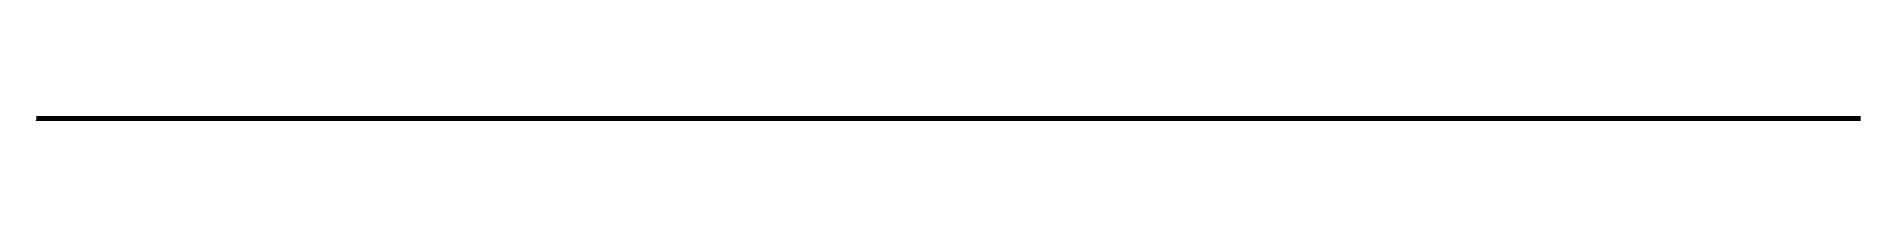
# Model space of a CAD drawing. Header units: metres. Extents: x 0 to 100000, y 0 to 199.
import ezdxf

# ---------------------------------------------------------------- set-up
doc = ezdxf.new("R2010")
doc.units = ezdxf.units.M

msp = doc.modelspace()

# ---------------------------------------------------------------- linework, layer by layer
for p, q in [((0, 199), (100000, 199)), ((0, 198), (100000, 198)), ((0, 197), (100000, 197)), ((0, 196), (100000, 196)), ((0, 195), (100000, 195)), ((0, 194), (100000, 194)), ((0, 193), (100000, 193)), ((0, 192), (100000, 192)), ((0, 191), (100000, 191)), ((0, 190), (100000, 190)), ((0, 189), (100000, 189)), ((0, 188), (100000, 188)), ((0, 187), (100000, 187)), ((0, 186), (100000, 186)), ((0, 185), (100000, 185)), ((0, 184), (100000, 184)), ((0, 183), (100000, 183)), ((0, 182), (100000, 182)), ((0, 181), (100000, 181)), ((0, 180), (100000, 180)), ((0, 179), (100000, 179)), ((0, 178), (100000, 178)), ((0, 177), (100000, 177)), ((0, 176), (100000, 176)), ((0, 175), (100000, 175)), ((0, 174), (100000, 174)), ((0, 173), (100000, 173)), ((0, 172), (100000, 172)), ((0, 171), (100000, 171)), ((0, 170), (100000, 170)), ((0, 169), (100000, 169)), ((0, 168), (100000, 168)), ((0, 167), (100000, 167)), ((0, 166), (100000, 166)), ((0, 165), (100000, 165)), ((0, 164), (100000, 164)), ((0, 163), (100000, 163)), ((0, 162), (100000, 162)), ((0, 161), (100000, 161)), ((0, 160), (100000, 160)), ((0, 159), (100000, 159)), ((0, 158), (100000, 158)), ((0, 157), (100000, 157)), ((0, 156), (100000, 156)), ((0, 155), (100000, 155)), ((0, 154), (100000, 154)), ((0, 153), (100000, 153)), ((0, 152), (100000, 152)), ((0, 151), (100000, 151)), ((0, 150), (100000, 150)), ((0, 149), (100000, 149)), ((0, 148), (100000, 148)), ((0, 147), (100000, 147)), ((0, 146), (100000, 146)), ((0, 145), (100000, 145)), ((0, 144), (100000, 144)), ((0, 143), (100000, 143)), ((0, 142), (100000, 142)), ((0, 141), (100000, 141)), ((0, 140), (100000, 140)), ((0, 139), (100000, 139)), ((0, 138), (100000, 138)), ((0, 137), (100000, 137)), ((0, 136), (100000, 136)), ((0, 135), (100000, 135)), ((0, 134), (100000, 134)), ((0, 133), (100000, 133)), ((0, 132), (100000, 132)), ((0, 131), (100000, 131)), ((0, 130), (100000, 130)), ((0, 129), (100000, 129)), ((0, 128), (100000, 128)), ((0, 127), (100000, 127)), ((0, 126), (100000, 126)), ((0, 125), (100000, 125)), ((0, 124), (100000, 124)), ((0, 123), (100000, 123)), ((0, 122), (100000, 122)), ((0, 121), (100000, 121)), ((0, 120), (100000, 120)), ((0, 119), (100000, 119)), ((0, 118), (100000, 118)), ((0, 117), (100000, 117)), ((0, 116), (100000, 116)), ((0, 115), (100000, 115)), ((0, 114), (100000, 114)), ((0, 113), (100000, 113)), ((0, 112), (100000, 112)), ((0, 111), (100000, 111)), ((0, 110), (100000, 110)), ((0, 109), (100000, 109)), ((0, 108), (100000, 108)), ((0, 107), (100000, 107)), ((0, 106), (100000, 106)), ((0, 105), (100000, 105)), ((0, 104), (100000, 104)), ((0, 103), (100000, 103)), ((0, 102), (100000, 102)), ((0, 101), (100000, 101)), ((0, 100), (100000, 100)), ((0, 99), (100000, 99)), ((0, 98), (100000, 98)), ((0, 97), (100000, 97)), ((0, 96), (100000, 96)), ((0, 95), (100000, 95)), ((0, 94), (100000, 94)), ((0, 93), (100000, 93)), ((0, 92), (100000, 92)), ((0, 91), (100000, 91)), ((0, 90), (100000, 90)), ((0, 89), (100000, 89)), ((0, 88), (100000, 88)), ((0, 87), (100000, 87)), ((0, 86), (100000, 86)), ((0, 85), (100000, 85)), ((0, 84), (100000, 84)), ((0, 83), (100000, 83)), ((0, 82), (100000, 82)), ((0, 81), (100000, 81)), ((0, 80), (100000, 80)), ((0, 79), (100000, 79)), ((0, 78), (100000, 78)), ((0, 77), (100000, 77)), ((0, 76), (100000, 76)), ((0, 75), (100000, 75)), ((0, 74), (100000, 74)), ((0, 73), (100000, 73)), ((0, 72), (100000, 72)), ((0, 71), (100000, 71)), ((0, 70), (100000, 70)), ((0, 69), (100000, 69)), ((0, 68), (100000, 68)), ((0, 67), (100000, 67)), ((0, 66), (100000, 66)), ((0, 65), (100000, 65)), ((0, 64), (100000, 64)), ((0, 63), (100000, 63)), ((0, 62), (100000, 62)), ((0, 61), (100000, 61)), ((0, 60), (100000, 60)), ((0, 59), (100000, 59)), ((0, 58), (100000, 58)), ((0, 57), (100000, 57)), ((0, 56), (100000, 56)), ((0, 55), (100000, 55)), ((0, 54), (100000, 54)), ((0, 53), (100000, 53)), ((0, 52), (100000, 52)), ((0, 51), (100000, 51)), ((0, 50), (100000, 50)), ((0, 49), (100000, 49)), ((0, 48), (100000, 48)), ((0, 47), (100000, 47)), ((0, 46), (100000, 46)), ((0, 45), (100000, 45)), ((0, 44), (100000, 44)), ((0, 43), (100000, 43)), ((0, 42), (100000, 42)), ((0, 41), (100000, 41)), ((0, 40), (100000, 40)), ((0, 39), (100000, 39)), ((0, 38), (100000, 38)), ((0, 37), (100000, 37)), ((0, 36), (100000, 36)), ((0, 35), (100000, 35)), ((0, 34), (100000, 34)), ((0, 33), (100000, 33)), ((0, 32), (100000, 32)), ((0, 31), (100000, 31)), ((0, 30), (100000, 30)), ((0, 29), (100000, 29)), ((0, 28), (100000, 28)), ((0, 27), (100000, 27)), ((0, 26), (100000, 26)), ((0, 25), (100000, 25)), ((0, 24), (100000, 24)), ((0, 23), (100000, 23)), ((0, 22), (100000, 22)), ((0, 21), (100000, 21)), ((0, 20), (100000, 20)), ((0, 19), (100000, 19)), ((0, 18), (100000, 18)), ((0, 17), (100000, 17)), ((0, 16), (100000, 16)), ((0, 15), (100000, 15)), ((0, 14), (100000, 14)), ((0, 13), (100000, 13)), ((0, 12), (100000, 12)), ((0, 11), (100000, 11)), ((0, 10), (100000, 10)), ((0, 9), (100000, 9)), ((0, 8), (100000, 8)), ((0, 7), (100000, 7)), ((0, 6), (100000, 6)), ((0, 5), (100000, 5)), ((0, 4), (100000, 4)), ((0, 3), (100000, 3)), ((0, 2), (100000, 2)), ((0, 1), (100000, 1)), ((0, 0), (100000, 0))]:
    msp.add_line(p, q)
msp.add_lwpolyline([(0, 0), (0.02, 2), (0.06, 4), (0.03, 1), (0.08, 3), (0.15, 0), (0.06, 2), (0.14, 4), (0.24, 1), (0.09, 3), (0.2, 0), (0.33, 2), (0.12, 4), (0.26, 1), (0.42, 3), (0.15, 0), (0.32, 2), (0.51, 4), (0.18, 1), (0.38, 3), (0.6, 0), (0.21, 2), (0.44, 4), (0.69, 1), (0.24, 3), (0.5, 0), (0.78, 2), (0.27, 4), (0.56, 1), (0.87, 3), (0.3, 0), (0.62, 2), (0.96, 4), (0.33, 1), (0.68, 3), (1.05, 0), (0.36, 2), (0.74, 4), (1.14, 1), (0.39, 3), (0.8, 0), (1.23, 2), (0.42, 4), (0.86, 1), (1.32, 3), (0.45, 0), (0.92, 2), (1.41, 4), (0.48, 1), (0.98, 3), (1.5, 0), (0.51, 2), (1.04, 4), (1.59, 1), (0.54, 3), (1.1, 0), (1.68, 2), (0.57, 4), (1.16, 1), (1.77, 3), (0.6, 0), (1.22, 2), (1.86, 4), (0.63, 1), (1.28, 3), (1.95, 0), (0.66, 2), (1.34, 4), (2.04, 1), (0.69, 3), (1.4, 0), (2.13, 2), (0.72, 4), (1.46, 1), (2.22, 3), (0.75, 0), (1.52, 2), (2.31, 4), (0.78, 1), (1.58, 3), (2.4, 0), (0.81, 2), (1.64, 4), (2.49, 1), (0.84, 3), (1.7, 0), (2.58, 2), (0.87, 4), (1.76, 1), (2.67, 3), (0.9, 0), (1.82, 2), (2.76, 4), (0.93, 1), (1.88, 3), (2.85, 0), (0.96, 2), (1.94, 4), (2.94, 1), (0.99, 3), (2, 0), (3.03, 2), (1.02, 4), (2.06, 1), (3.12, 3), (1.05, 0), (2.12, 2), (3.21, 4), (1.08, 1), (2.18, 3), (3.3, 0), (1.11, 2), (2.24, 4), (3.39, 1), (1.14, 3), (2.3, 0), (3.48, 2), (1.17, 4), (2.36, 1), (3.57, 3), (1.2, 0), (2.42, 2), (3.66, 4), (1.23, 1), (2.48, 3), (3.75, 0), (1.26, 2), (2.54, 4), (3.84, 1), (1.29, 3), (2.6, 0), (3.93, 2), (1.32, 4), (2.66, 1), (4.02, 3), (1.35, 0), (2.72, 2), (4.11, 4), (1.38, 1), (2.78, 3), (4.2, 0), (1.41, 2), (2.84, 4), (4.29, 1), (1.44, 3), (2.9, 0), (4.38, 2), (1.47, 4), (2.96, 1), (4.47, 3), (1.5, 0), (3.02, 2), (4.56, 4), (1.53, 1), (3.08, 3), (4.65, 0), (1.56, 2), (3.14, 4), (4.74, 1), (1.59, 3), (3.2, 0), (4.83, 2), (1.62, 4), (3.26, 1), (4.92, 3), (1.65, 0), (3.32, 2), (5.01, 4), (1.68, 1), (3.38, 3), (5.1, 0), (1.71, 2), (3.44, 4), (5.19, 1), (1.74, 3), (3.5, 0), (5.28, 2), (1.77, 4), (3.56, 1), (5.37, 3), (1.8, 0), (3.62, 2), (5.46, 4), (1.83, 1), (3.68, 3), (5.55, 0), (1.86, 2), (3.74, 4), (5.64, 1), (1.89, 3), (3.8, 0), (5.73, 2), (1.92, 4), (3.86, 1), (5.82, 3), (1.95, 0), (3.92, 2), (5.91, 4), (1.98, 1), (3.98, 3), (6, 0), (2.01, 2), (4.04, 4), (6.09, 1), (2.04, 3), (4.1, 0), (6.18, 2), (2.07, 4), (4.16, 1), (6.27, 3), (2.1, 0), (4.22, 2), (6.36, 4), (2.13, 1), (4.28, 3), (6.45, 0), (2.16, 2), (4.34, 4), (6.54, 1), (2.19, 3), (4.4, 0), (6.63, 2), (2.22, 4), (4.46, 1), (6.72, 3), (2.25, 0), (4.52, 2), (6.81, 4), (2.28, 1), (4.58, 3), (6.9, 0), (2.31, 2), (4.64, 4), (6.99, 1), (2.34, 3), (4.7, 0), (7.08, 2), (2.37, 4), (4.76, 1), (7.17, 3), (2.4, 0), (4.82, 2), (7.26, 4), (2.43, 1), (4.88, 3), (7.35, 0), (2.46, 2), (4.94, 4), (7.44, 1), (2.49, 3), (5, 0), (7.53, 2), (2.52, 4), (5.06, 1), (7.62, 3), (2.55, 0), (5.12, 2), (7.71, 4), (2.58, 1), (5.18, 3), (7.8, 0), (2.61, 2), (5.24, 4), (7.89, 1), (2.64, 3), (5.3, 0), (7.98, 2), (2.67, 4), (5.36, 1), (8.07, 3), (2.7, 0), (5.42, 2), (8.16, 4), (2.73, 1), (5.48, 3), (8.25, 0), (2.76, 2), (5.54, 4), (8.34, 1), (2.79, 3), (5.6, 0), (8.43, 2), (2.82, 4), (5.66, 1), (8.52, 3), (2.85, 0), (5.72, 2), (8.61, 4), (2.88, 1), (5.78, 3), (8.7, 0), (2.91, 2), (5.84, 4), (8.79, 1), (2.94, 3), (5.9, 0), (8.88, 2), (2.97, 4), (5.96, 1), (8.97, 3), (3, 0), (6.02, 2), (9.06, 4), (3.03, 1), (6.08, 3), (9.15, 0), (3.06, 2), (6.14, 4), (9.24, 1), (3.09, 3), (6.2, 0), (9.33, 2), (3.12, 4), (6.26, 1), (9.42, 3), (3.15, 0), (6.32, 2), (9.51, 4), (3.18, 1), (6.38, 3), (9.6, 0), (3.21, 2), (6.44, 4), (9.69, 1), (3.24, 3), (6.5, 0), (9.78, 2), (3.27, 4), (6.56, 1), (9.87, 3), (3.3, 0), (6.62, 2), (9.96, 4), (3.33, 1), (6.68, 3), (10.05, 0), (3.36, 2), (6.74, 4), (10.14, 1), (3.39, 3), (6.8, 0), (10.23, 2), (3.42, 4), (6.86, 1), (10.32, 3), (3.45, 0), (6.92, 2), (10.41, 4), (3.48, 1), (6.98, 3), (10.5, 0), (3.51, 2), (7.04, 4), (10.59, 1), (3.54, 3), (7.1, 0), (10.68, 2), (3.57, 4), (7.16, 1), (10.77, 3), (3.6, 0), (7.22, 2), (10.86, 4), (3.63, 1), (7.28, 3), (10.95, 0), (3.66, 2), (7.34, 4), (11.04, 1), (3.69, 3), (7.4, 0), (11.13, 2), (3.72, 4), (7.46, 1), (11.22, 3), (3.75, 0), (7.52, 2), (11.31, 4), (3.78, 1), (7.58, 3), (11.4, 0), (3.81, 2), (7.64, 4), (11.49, 1), (3.84, 3), (7.7, 0), (11.58, 2), (3.87, 4), (7.76, 1), (11.67, 3), (3.9, 0), (7.82, 2), (11.76, 4), (3.93, 1), (7.88, 3), (11.85, 0), (3.96, 2), (7.94, 4), (11.94, 1), (3.99, 3), (8, 0), (12.03, 2), (4.02, 4), (8.06, 1), (12.12, 3), (4.05, 0), (8.12, 2), (12.21, 4), (4.08, 1), (8.18, 3), (12.3, 0), (4.11, 2), (8.24, 4), (12.39, 1), (4.14, 3), (8.3, 0), (12.48, 2), (4.17, 4), (8.36, 1), (12.57, 3), (4.2, 0), (8.42, 2), (12.66, 4), (4.23, 1), (8.48, 3), (12.75, 0), (4.26, 2), (8.54, 4), (12.84, 1), (4.29, 3), (8.6, 0), (12.93, 2), (4.32, 4), (8.66, 1), (13.02, 3), (4.35, 0), (8.72, 2), (13.11, 4), (4.38, 1), (8.78, 3), (13.2, 0), (4.41, 2), (8.84, 4), (13.29, 1), (4.44, 3), (8.9, 0), (13.38, 2), (4.47, 4), (8.96, 1), (13.47, 3), (4.5, 0), (9.02, 2), (13.56, 4), (4.53, 1), (9.08, 3), (13.65, 0), (4.56, 2), (9.14, 4), (13.74, 1), (4.59, 3), (9.2, 0), (13.83, 2), (4.62, 4), (9.26, 1), (13.92, 3), (4.65, 0), (9.32, 2), (14.01, 4), (4.68, 1), (9.38, 3), (14.1, 0), (4.71, 2), (9.44, 4), (14.19, 1), (4.74, 3), (9.5, 0), (14.28, 2), (4.77, 4), (9.56, 1), (14.37, 3), (4.8, 0), (9.62, 2), (14.46, 4), (4.83, 1), (9.68, 3), (14.55, 0), (4.86, 2), (9.74, 4), (14.64, 1), (4.89, 3), (9.8, 0), (14.73, 2), (4.92, 4), (9.86, 1), (14.82, 3), (4.95, 0), (9.92, 2), (14.91, 4), (4.98, 1), (9.98, 3), (15, 0), (5.01, 2), (10.04, 4), (15.09, 1), (5.04, 3), (10.1, 0), (15.18, 2), (5.07, 4), (10.16, 1), (15.27, 3), (5.1, 0), (10.22, 2), (15.36, 4), (5.13, 1), (10.28, 3), (15.45, 0), (5.16, 2), (10.34, 4), (15.54, 1), (5.19, 3), (10.4, 0), (15.63, 2), (5.22, 4), (10.46, 1), (15.72, 3), (5.25, 0), (10.52, 2), (15.81, 4), (5.28, 1), (10.58, 3), (15.9, 0), (5.31, 2), (10.64, 4), (15.99, 1), (5.34, 3), (10.7, 0), (16.08, 2), (5.37, 4), (10.76, 1), (16.17, 3), (5.4, 0), (10.82, 2), (16.26, 4), (5.43, 1), (10.88, 3), (16.35, 0), (5.46, 2), (10.94, 4), (16.44, 1), (5.49, 3), (11, 0), (16.53, 2), (5.52, 4), (11.06, 1), (16.62, 3), (5.55, 0), (11.12, 2), (16.71, 4), (5.58, 1), (11.18, 3), (16.8, 0), (5.61, 2), (11.24, 4), (16.89, 1), (5.64, 3), (11.3, 0), (16.98, 2), (5.67, 4), (11.36, 1), (17.07, 3), (5.7, 0), (11.42, 2), (17.16, 4), (5.73, 1), (11.48, 3), (17.25, 0), (5.76, 2), (11.54, 4), (17.34, 1), (5.79, 3), (11.6, 0), (17.43, 2), (5.82, 4), (11.66, 1), (17.52, 3), (5.85, 0), (11.72, 2), (17.61, 4), (5.88, 1), (11.78, 3), (17.7, 0), (5.91, 2), (11.84, 4), (17.79, 1), (5.94, 3), (11.9, 0), (17.88, 2), (5.97, 4), (11.96, 1), (17.97, 3), (6, 0), (12.02, 2), (18.06, 4), (6.03, 1), (12.08, 3), (18.15, 0), (6.06, 2), (12.14, 4), (18.24, 1), (6.09, 3), (12.2, 0), (18.33, 2), (6.12, 4), (12.26, 1), (18.42, 3), (6.15, 0), (12.32, 2), (18.51, 4), (6.18, 1), (12.38, 3), (18.6, 0), (6.21, 2), (12.44, 4), (18.69, 1), (6.24, 3), (12.5, 0), (18.78, 2), (6.27, 4), (12.56, 1), (18.87, 3), (6.3, 0), (12.62, 2), (18.96, 4), (6.33, 1), (12.68, 3), (19.05, 0), (6.36, 2), (12.74, 4), (19.14, 1), (6.39, 3), (12.8, 0), (19.23, 2), (6.42, 4), (12.86, 1), (19.32, 3), (6.45, 0), (12.92, 2), (19.41, 4), (6.48, 1), (12.98, 3), (19.5, 0), (6.51, 2), (13.04, 4), (19.59, 1), (6.54, 3), (13.1, 0), (19.68, 2), (6.57, 4), (13.16, 1), (19.77, 3), (6.6, 0), (13.22, 2), (19.86, 4), (6.63, 1), (13.28, 3), (19.95, 0), (6.66, 2), (13.34, 4), (20.04, 1), (6.69, 3), (13.4, 0), (20.13, 2), (6.72, 4), (13.46, 1), (20.22, 3), (6.75, 0), (13.52, 2), (20.31, 4), (6.78, 1), (13.58, 3), (20.4, 0), (6.81, 2), (13.64, 4), (20.49, 1), (6.84, 3), (13.7, 0), (20.58, 2), (6.87, 4), (13.76, 1), (20.67, 3), (6.9, 0), (13.82, 2), (20.76, 4), (6.93, 1), (13.88, 3), (20.85, 0), (6.96, 2), (13.94, 4), (20.94, 1), (6.99, 3), (14, 0), (21.03, 2), (7.02, 4), (14.06, 1), (21.12, 3), (7.05, 0), (14.12, 2), (21.21, 4), (7.08, 1), (14.18, 3), (21.3, 0), (7.11, 2), (14.24, 4), (21.39, 1), (7.14, 3), (14.3, 0), (21.48, 2), (7.17, 4), (14.36, 1), (21.57, 3), (7.2, 0), (14.42, 2), (21.66, 4), (7.23, 1), (14.48, 3), (21.75, 0), (7.26, 2), (14.54, 4), (21.84, 1), (7.29, 3), (14.6, 0), (21.93, 2), (7.32, 4), (14.66, 1), (22.02, 3), (7.35, 0), (14.72, 2), (22.11, 4), (7.38, 1), (14.78, 3), (22.2, 0), (7.41, 2), (14.84, 4), (22.29, 1), (7.44, 3), (14.9, 0), (22.38, 2), (7.47, 4), (14.96, 1), (22.47, 3), (7.5, 0), (15.02, 2), (22.56, 4), (7.53, 1), (15.08, 3), (22.65, 0), (7.56, 2), (15.14, 4), (22.74, 1), (7.59, 3), (15.2, 0), (22.83, 2), (7.62, 4), (15.26, 1), (22.92, 3), (7.65, 0), (15.32, 2), (23.01, 4), (7.68, 1), (15.38, 3), (23.1, 0), (7.71, 2), (15.44, 4), (23.19, 1), (7.74, 3), (15.5, 0), (23.28, 2), (7.77, 4), (15.56, 1), (23.37, 3), (7.8, 0), (15.62, 2), (23.46, 4), (7.83, 1), (15.68, 3), (23.55, 0), (7.86, 2), (15.74, 4), (23.64, 1), (7.89, 3), (15.8, 0), (23.73, 2), (7.92, 4), (15.86, 1), (23.82, 3), (7.95, 0), (15.92, 2), (23.91, 4), (7.98, 1), (15.98, 3), (24, 0), (8.01, 2), (16.04, 4), (24.09, 1), (8.04, 3), (16.1, 0), (24.18, 2), (8.07, 4), (16.16, 1), (24.27, 3), (8.1, 0), (16.22, 2), (24.36, 4), (8.13, 1), (16.28, 3), (24.45, 0), (8.16, 2), (16.34, 4), (24.54, 1), (8.19, 3), (16.4, 0), (24.63, 2), (8.22, 4), (16.46, 1), (24.72, 3), (8.25, 0), (16.52, 2), (24.81, 4), (8.28, 1), (16.58, 3), (24.9, 0), (8.31, 2), (16.64, 4), (24.99, 1), (8.34, 3), (16.7, 0), (25.08, 2), (8.37, 4), (16.76, 1), (25.17, 3), (8.4, 0), (16.82, 2), (25.26, 4), (8.43, 1), (16.88, 3), (25.35, 0), (8.46, 2), (16.94, 4), (25.44, 1), (8.49, 3), (17, 0), (25.53, 2), (8.52, 4), (17.06, 1), (25.62, 3), (8.55, 0), (17.12, 2), (25.71, 4), (8.58, 1), (17.18, 3), (25.8, 0), (8.61, 2), (17.24, 4), (25.89, 1), (8.64, 3), (17.3, 0), (25.98, 2), (8.67, 4), (17.36, 1), (26.07, 3), (8.7, 0), (17.42, 2), (26.16, 4), (8.73, 1), (17.48, 3), (26.25, 0), (8.76, 2), (17.54, 4), (26.34, 1), (8.79, 3), (17.6, 0), (26.43, 2), (8.82, 4), (17.66, 1), (26.52, 3), (8.85, 0), (17.72, 2), (26.61, 4), (8.88, 1), (17.78, 3), (26.7, 0), (8.91, 2), (17.84, 4), (26.79, 1), (8.94, 3), (17.9, 0), (26.88, 2), (8.97, 4), (17.96, 1), (26.97, 3), (9, 0), (18.02, 2), (27.06, 4), (9.03, 1), (18.08, 3), (27.15, 0), (9.06, 2), (18.14, 4), (27.24, 1), (9.09, 3), (18.2, 0), (27.33, 2), (9.12, 4), (18.26, 1), (27.42, 3), (9.15, 0), (18.32, 2), (27.51, 4), (9.18, 1), (18.38, 3), (27.6, 0), (9.21, 2), (18.44, 4), (27.69, 1), (9.24, 3), (18.5, 0), (27.78, 2), (9.27, 4), (18.56, 1), (27.87, 3), (9.3, 0), (18.62, 2), (27.96, 4), (9.33, 1), (18.68, 3), (28.05, 0), (9.36, 2), (18.74, 4), (28.14, 1), (9.39, 3), (18.8, 0), (28.23, 2), (9.42, 4), (18.86, 1), (28.32, 3), (9.45, 0), (18.92, 2), (28.41, 4), (9.48, 1), (18.98, 3), (28.5, 0), (9.51, 2), (19.04, 4), (28.59, 1), (9.54, 3), (19.1, 0), (28.68, 2), (9.57, 4), (19.16, 1), (28.77, 3), (9.6, 0), (19.22, 2), (28.86, 4), (9.63, 1), (19.28, 3), (28.95, 0), (9.66, 2), (19.34, 4), (29.04, 1), (9.69, 3), (19.4, 0), (29.13, 2), (9.72, 4), (19.46, 1), (29.22, 3), (9.75, 0), (19.52, 2), (29.31, 4), (9.78, 1), (19.58, 3), (29.4, 0), (9.81, 2), (19.64, 4), (29.49, 1), (9.84, 3), (19.7, 0), (29.58, 2), (9.87, 4), (19.76, 1), (29.67, 3), (9.9, 0), (19.82, 2), (29.76, 4), (9.93, 1), (19.88, 3), (29.85, 0), (9.96, 2), (19.94, 4), (29.94, 1), (9.99, 3), (20, 0), (30.03, 2), (10.02, 4), (20.06, 1), (30.12, 3), (10.05, 0), (20.12, 2), (30.21, 4), (10.08, 1), (20.18, 3), (30.3, 0), (10.11, 2), (20.24, 4), (30.39, 1), (10.14, 3), (20.3, 0), (30.48, 2), (10.17, 4), (20.36, 1), (30.57, 3), (10.2, 0), (20.42, 2), (30.66, 4), (10.23, 1), (20.48, 3), (30.75, 0), (10.26, 2), (20.54, 4), (30.84, 1), (10.29, 3), (20.6, 0), (30.93, 2), (10.32, 4), (20.66, 1), (31.02, 3), (10.35, 0), (20.72, 2), (31.11, 4), (10.38, 1), (20.78, 3), (31.2, 0), (10.41, 2), (20.84, 4), (31.29, 1), (10.44, 3), (20.9, 0), (31.38, 2), (10.47, 4), (20.96, 1), (31.47, 3), (10.5, 0), (21.02, 2), (31.56, 4), (10.53, 1), (21.08, 3), (31.65, 0), (10.56, 2), (21.14, 4), (31.74, 1), (10.59, 3), (21.2, 0), (31.83, 2), (10.62, 4), (21.26, 1), (31.92, 3), (10.65, 0), (21.32, 2), (32.01, 4), (10.68, 1), (21.38, 3), (32.1, 0), (10.71, 2), (21.44, 4), (32.19, 1), (10.74, 3), (21.5, 0), (32.28, 2), (10.77, 4), (21.56, 1), (32.37, 3), (10.8, 0), (21.62, 2), (32.46, 4), (10.83, 1), (21.68, 3), (32.55, 0), (10.86, 2), (21.74, 4), (32.64, 1), (10.89, 3), (21.8, 0), (32.73, 2), (10.92, 4), (21.86, 1), (32.82, 3), (10.95, 0), (21.92, 2), (32.91, 4), (10.98, 1), (21.98, 3), (33, 0), (11.01, 2), (22.04, 4), (33.09, 1), (11.04, 3), (22.1, 0), (33.18, 2), (11.07, 4), (22.16, 1), (33.27, 3), (11.1, 0), (22.22, 2), (33.36, 4), (11.13, 1), (22.28, 3), (33.45, 0), (11.16, 2), (22.34, 4), (33.54, 1), (11.19, 3), (22.4, 0), (33.63, 2), (11.22, 4), (22.46, 1), (33.72, 3), (11.25, 0), (22.52, 2), (33.81, 4), (11.28, 1), (22.58, 3), (33.9, 0), (11.31, 2), (22.64, 4), (33.99, 1), (11.34, 3), (22.7, 0), (34.08, 2), (11.37, 4), (22.76, 1), (34.17, 3), (11.4, 0), (22.82, 2), (34.26, 4), (11.43, 1), (22.88, 3), (34.35, 0), (11.46, 2), (22.94, 4), (34.44, 1), (11.49, 3), (23, 0), (34.53, 2), (11.52, 4), (23.06, 1), (34.62, 3), (11.55, 0), (23.12, 2), (34.71, 4), (11.58, 1), (23.18, 3), (34.8, 0), (11.61, 2), (23.24, 4), (34.89, 1), (11.64, 3), (23.3, 0), (34.98, 2), (11.67, 4), (23.36, 1), (35.07, 3), (11.7, 0), (23.42, 2), (35.16, 4), (11.73, 1), (23.48, 3), (35.25, 0), (11.76, 2), (23.54, 4), (35.34, 1), (11.79, 3), (23.6, 0), (35.43, 2), (11.82, 4), (23.66, 1), (35.52, 3), (11.85, 0), (23.72, 2), (35.61, 4), (11.88, 1), (23.78, 3), (35.7, 0), (11.91, 2), (23.84, 4), (35.79, 1), (11.94, 3), (23.9, 0), (35.88, 2), (11.97, 4), (23.96, 1), (35.97, 3), (12, 0), (24.02, 2), (36.06, 4), (12.03, 1), (24.08, 3), (36.15, 0), (12.06, 2), (24.14, 4), (36.24, 1), (12.09, 3), (24.2, 0), (36.33, 2), (12.12, 4), (24.26, 1), (36.42, 3), (12.15, 0), (24.32, 2), (36.51, 4), (12.18, 1), (24.38, 3), (36.6, 0), (12.21, 2), (24.44, 4), (36.69, 1), (12.24, 3), (24.5, 0), (36.78, 2), (12.27, 4), (24.56, 1), (36.87, 3), (12.3, 0), (24.62, 2), (36.96, 4), (12.33, 1), (24.68, 3), (37.05, 0), (12.36, 2), (24.74, 4), (37.14, 1), (12.39, 3), (24.8, 0), (37.23, 2), (12.42, 4), (24.86, 1), (37.32, 3), (12.45, 0), (24.92, 2), (37.41, 4), (12.48, 1), (24.98, 3), (37.5, 0), (12.51, 2), (25.04, 4), (37.59, 1), (12.54, 3), (25.1, 0), (37.68, 2), (12.57, 4), (25.16, 1), (37.77, 3), (12.6, 0), (25.22, 2), (37.86, 4), (12.63, 1), (25.28, 3), (37.95, 0), (12.66, 2), (25.34, 4), (38.04, 1), (12.69, 3), (25.4, 0), (38.13, 2), (12.72, 4), (25.46, 1), (38.22, 3), (12.75, 0), (25.52, 2), (38.31, 4), (12.78, 1), (25.58, 3), (38.4, 0), (12.81, 2), (25.64, 4), (38.49, 1), (12.84, 3), (25.7, 0), (38.58, 2), (12.87, 4), (25.76, 1), (38.67, 3), (12.9, 0), (25.82, 2), (38.76, 4), (12.93, 1), (25.88, 3), (38.85, 0), (12.96, 2), (25.94, 4), (38.94, 1), (12.99, 3), (26, 0), (39.03, 2), (13.02, 4), (26.06, 1), (39.12, 3), (13.05, 0), (26.12, 2), (39.21, 4), (13.08, 1), (26.18, 3), (39.3, 0), (13.11, 2), (26.24, 4), (39.39, 1), (13.14, 3), (26.3, 0), (39.48, 2), (13.17, 4), (26.36, 1), (39.57, 3), (13.2, 0), (26.42, 2), (39.66, 4), (13.23, 1), (26.48, 3), (39.75, 0), (13.26, 2), (26.54, 4), (39.84, 1), (13.29, 3), (26.6, 0), (39.93, 2), (13.32, 4), (26.66, 1), (40.02, 3), (13.35, 0), (26.72, 2), (40.11, 4), (13.38, 1), (26.78, 3), (40.2, 0), (13.41, 2), (26.84, 4), (40.29, 1), (13.44, 3), (26.9, 0), (40.38, 2), (13.47, 4), (26.96, 1), (40.47, 3), (13.5, 0), (27.02, 2), (40.56, 4), (13.53, 1), (27.08, 3), (40.65, 0), (13.56, 2), (27.14, 4), (40.74, 1), (13.59, 3), (27.2, 0), (40.83, 2), (13.62, 4), (27.26, 1), (40.92, 3), (13.65, 0), (27.32, 2), (41.01, 4), (13.68, 1), (27.38, 3), (41.1, 0), (13.71, 2), (27.44, 4), (41.19, 1), (13.74, 3), (27.5, 0), (41.28, 2), (13.77, 4), (27.56, 1), (41.37, 3), (13.8, 0), (27.62, 2), (41.46, 4), (13.83, 1), (27.68, 3), (41.55, 0), (13.86, 2), (27.74, 4), (41.64, 1), (13.89, 3), (27.8, 0), (41.73, 2), (13.92, 4), (27.86, 1), (41.82, 3), (13.95, 0), (27.92, 2), (41.91, 4), (13.98, 1), (27.98, 3), (42, 0), (14.01, 2), (28.04, 4), (42.09, 1), (14.04, 3), (28.1, 0), (42.18, 2), (14.07, 4), (28.16, 1), (42.27, 3), (14.1, 0), (28.22, 2), (42.36, 4), (14.13, 1), (28.28, 3), (42.45, 0), (14.16, 2), (28.34, 4), (42.54, 1), (14.19, 3), (28.4, 0), (42.63, 2), (14.22, 4), (28.46, 1), (42.72, 3), (14.25, 0), (28.52, 2), (42.81, 4), (14.28, 1), (28.58, 3), (42.9, 0), (14.31, 2), (28.64, 4), (42.99, 1), (14.34, 3), (28.7, 0), (43.08, 2), (14.37, 4), (28.76, 1), (43.17, 3), (14.4, 0), (28.82, 2), (43.26, 4), (14.43, 1), (28.88, 3), (43.35, 0), (14.46, 2), (28.94, 4), (43.44, 1), (14.49, 3), (29, 0), (43.53, 2), (14.52, 4), (29.06, 1), (43.62, 3), (14.55, 0), (29.12, 2), (43.71, 4), (14.58, 1), (29.18, 3), (43.8, 0), (14.61, 2), (29.24, 4), (43.89, 1), (14.64, 3), (29.3, 0), (43.98, 2), (14.67, 4), (29.36, 1), (44.07, 3), (14.7, 0), (29.42, 2), (44.16, 4), (14.73, 1), (29.48, 3), (44.25, 0), (14.76, 2), (29.54, 4), (44.34, 1), (14.79, 3), (29.6, 0), (44.43, 2), (14.82, 4), (29.66, 1), (44.52, 3), (14.85, 0), (29.72, 2), (44.61, 4), (14.88, 1), (29.78, 3), (44.7, 0), (14.91, 2), (29.84, 4), (44.79, 1), (14.94, 3), (29.9, 0), (44.88, 2), (14.97, 4), (29.96, 1), (44.97, 3), (15, 0), (30.02, 2), (45.06, 4), (15.03, 1), (30.08, 3), (45.15, 0), (15.06, 2), (30.14, 4), (45.24, 1), (15.09, 3), (30.2, 0), (45.33, 2), (15.12, 4), (30.26, 1), (45.42, 3), (15.15, 0), (30.32, 2), (45.51, 4), (15.18, 1), (30.38, 3), (45.6, 0), (15.21, 2), (30.44, 4), (45.69, 1), (15.24, 3), (30.5, 0), (45.78, 2), (15.27, 4), (30.56, 1), (45.87, 3), (15.3, 0), (30.62, 2), (45.96, 4), (15.33, 1), (30.68, 3), (46.05, 0), (15.36, 2), (30.74, 4), (46.14, 1), (15.39, 3), (30.8, 0), (46.23, 2), (15.42, 4), (30.86, 1), (46.32, 3), (15.45, 0), (30.92, 2), (46.41, 4), (15.48, 1), (30.98, 3), (46.5, 0), (15.51, 2), (31.04, 4), (46.59, 1), (15.54, 3), (31.1, 0), (46.68, 2), (15.57, 4), (31.16, 1), (46.77, 3), (15.6, 0), (31.22, 2), (46.86, 4), (15.63, 1), (31.28, 3), (46.95, 0), (15.66, 2), (31.34, 4), (47.04, 1), (15.69, 3), (31.4, 0), (47.13, 2), (15.72, 4), (31.46, 1), (47.22, 3), (15.75, 0), (31.52, 2), (47.31, 4), (15.78, 1), (31.58, 3), (47.4, 0), (15.81, 2), (31.64, 4), (47.49, 1), (15.84, 3), (31.7, 0), (47.58, 2), (15.87, 4), (31.76, 1), (47.67, 3), (15.9, 0), (31.82, 2), (47.76, 4), (15.93, 1), (31.88, 3), (47.85, 0), (15.96, 2), (31.94, 4), (47.94, 1), (15.99, 3), (32, 0), (48.03, 2), (16.02, 4), (32.06, 1), (48.12, 3), (16.05, 0), (32.12, 2), (48.21, 4), (16.08, 1), (32.18, 3), (48.3, 0), (16.11, 2), (32.24, 4), (48.39, 1), (16.14, 3), (32.3, 0), (48.48, 2), (16.17, 4), (32.36, 1), (48.57, 3), (16.2, 0), (32.42, 2), (48.66, 4), (16.23, 1), (32.48, 3), (48.75, 0), (16.26, 2), (32.54, 4), (48.84, 1), (16.29, 3), (32.6, 0), (48.93, 2), (16.32, 4), (32.66, 1), (49.02, 3), (16.35, 0), (32.72, 2), (49.11, 4), (16.38, 1), (32.78, 3), (49.2, 0), (16.41, 2), (32.84, 4), (49.29, 1), (16.44, 3), (32.9, 0), (49.38, 2), (16.47, 4), (32.96, 1), (49.47, 3), (16.5, 0), (33.02, 2), (49.56, 4), (16.53, 1), (33.08, 3), (49.65, 0), (16.56, 2), (33.14, 4), (49.74, 1), (16.59, 3), (33.2, 0), (49.83, 2), (16.62, 4), (33.26, 1), (49.92, 3), (16.65, 0), (33.32, 2), (50.01, 4), (16.68, 1), (33.38, 3), (50.1, 0), (16.71, 2), (33.44, 4), (50.19, 1), (16.74, 3), (33.5, 0), (50.28, 2), (16.77, 4), (33.56, 1), (50.37, 3), (16.8, 0), (33.62, 2), (50.46, 4), (16.83, 1), (33.68, 3), (50.55, 0), (16.86, 2), (33.74, 4), (50.64, 1), (16.89, 3), (33.8, 0), (50.73, 2), (16.92, 4), (33.86, 1), (50.82, 3), (16.95, 0), (33.92, 2), (50.91, 4), (16.98, 1), (33.98, 3), (51, 0), (17.01, 2), (34.04, 4), (51.09, 1), (17.04, 3), (34.1, 0), (51.18, 2), (17.07, 4), (34.16, 1), (51.27, 3), (17.1, 0), (34.22, 2), (51.36, 4), (17.13, 1), (34.28, 3), (51.45, 0), (17.16, 2), (34.34, 4), (51.54, 1), (17.19, 3), (34.4, 0), (51.63, 2), (17.22, 4), (34.46, 1), (51.72, 3), (17.25, 0), (34.52, 2), (51.81, 4), (17.28, 1), (34.58, 3), (51.9, 0), (17.31, 2), (34.64, 4), (51.99, 1), (17.34, 3), (34.7, 0), (52.08, 2), (17.37, 4), (34.76, 1), (52.17, 3), (17.4, 0), (34.82, 2), (52.26, 4), (17.43, 1), (34.88, 3), (52.35, 0), (17.46, 2), (34.94, 4), (52.44, 1), (17.49, 3), (35, 0), (52.53, 2), (17.52, 4), (35.06, 1), (52.62, 3), (17.55, 0), (35.12, 2), (52.71, 4), (17.58, 1), (35.18, 3), (52.8, 0), (17.61, 2), (35.24, 4), (52.89, 1), (17.64, 3), (35.3, 0), (52.98, 2), (17.67, 4), (35.36, 1), (53.07, 3), (17.7, 0), (35.42, 2), (53.16, 4), (17.73, 1), (35.48, 3), (53.25, 0), (17.76, 2), (35.54, 4), (53.34, 1), (17.79, 3), (35.6, 0), (53.43, 2), (17.82, 4), (35.66, 1), (53.52, 3), (17.85, 0), (35.72, 2), (53.61, 4), (17.88, 1), (35.78, 3), (53.7, 0), (17.91, 2), (35.84, 4), (53.79, 1), (17.94, 3), (35.9, 0), (53.88, 2), (17.97, 4), (35.96, 1), (53.97, 3), (18, 0), (36.02, 2), (54.06, 4), (18.03, 1), (36.08, 3), (54.15, 0), (18.06, 2), (36.14, 4), (54.24, 1), (18.09, 3), (36.2, 0), (54.33, 2), (18.12, 4), (36.26, 1), (54.42, 3), (18.15, 0), (36.32, 2), (54.51, 4), (18.18, 1), (36.38, 3), (54.6, 0), (18.21, 2), (36.44, 4), (54.69, 1), (18.24, 3), (36.5, 0), (54.78, 2), (18.27, 4), (36.56, 1), (54.87, 3), (18.3, 0), (36.62, 2), (54.96, 4), (18.33, 1), (36.68, 3), (55.05, 0), (18.36, 2), (36.74, 4), (55.14, 1), (18.39, 3), (36.8, 0), (55.23, 2), (18.42, 4), (36.86, 1), (55.32, 3), (18.45, 0), (36.92, 2), (55.41, 4), (18.48, 1), (36.98, 3), (55.5, 0), (18.51, 2), (37.04, 4), (55.59, 1), (18.54, 3), (37.1, 0), (55.68, 2), (18.57, 4), (37.16, 1), (55.77, 3), (18.6, 0), (37.22, 2), (55.86, 4), (18.63, 1), (37.28, 3), (55.95, 0), (18.66, 2), (37.34, 4), (56.04, 1), (18.69, 3), (37.4, 0), (56.13, 2), (18.72, 4), (37.46, 1), (56.22, 3), (18.75, 0), (37.52, 2), (56.31, 4), (18.78, 1), (37.58, 3), (56.4, 0), (18.81, 2), (37.64, 4), (56.49, 1), (18.84, 3), (37.7, 0), (56.58, 2), (18.87, 4), (37.76, 1), (56.67, 3), (18.9, 0), (37.82, 2), (56.76, 4), (18.93, 1), (37.88, 3), (56.85, 0), (18.96, 2), (37.94, 4), (56.94, 1), (18.99, 3), (38, 0), (57.03, 2), (19.02, 4), (38.06, 1), (57.12, 3), (19.05, 0), (38.12, 2), (57.21, 4), (19.08, 1), (38.18, 3), (57.3, 0), (19.11, 2), (38.24, 4), (57.39, 1), (19.14, 3), (38.3, 0), (57.48, 2), (19.17, 4), (38.36, 1), (57.57, 3), (19.2, 0), (38.42, 2), (57.66, 4), (19.23, 1), (38.48, 3), (57.75, 0), (19.26, 2), (38.54, 4), (57.84, 1), (19.29, 3), (38.6, 0), (57.93, 2), (19.32, 4), (38.66, 1), (58.02, 3), (19.35, 0), (38.72, 2), (58.11, 4), (19.38, 1), (38.78, 3), (58.2, 0), (19.41, 2), (38.84, 4), (58.29, 1), (19.44, 3), (38.9, 0), (58.38, 2), (19.47, 4), (38.96, 1), (58.47, 3), (19.5, 0), (39.02, 2), (58.56, 4), (19.53, 1), (39.08, 3), (58.65, 0), (19.56, 2), (39.14, 4), (58.74, 1), (19.59, 3), (39.2, 0), (58.83, 2), (19.62, 4), (39.26, 1), (58.92, 3), (19.65, 0), (39.32, 2), (59.01, 4), (19.68, 1), (39.38, 3), (59.1, 0), (19.71, 2), (39.44, 4), (59.19, 1), (19.74, 3), (39.5, 0), (59.28, 2), (19.77, 4), (39.56, 1), (59.37, 3), (19.8, 0), (39.62, 2), (59.46, 4), (19.83, 1), (39.68, 3), (59.55, 0), (19.86, 2), (39.74, 4), (59.64, 1), (19.89, 3), (39.8, 0), (59.73, 2), (19.92, 4), (39.86, 1), (59.82, 3), (19.95, 0), (39.92, 2), (59.91, 4), (19.98, 1), (39.98, 3), (60, 0), (20.01, 2), (40.04, 4), (60.09, 1), (20.04, 3), (40.1, 0), (60.18, 2), (20.07, 4), (40.16, 1), (60.27, 3), (20.1, 0), (40.22, 2), (60.36, 4), (20.13, 1), (40.28, 3), (60.45, 0), (20.16, 2), (40.34, 4), (60.54, 1), (20.19, 3), (40.4, 0), (60.63, 2), (20.22, 4), (40.46, 1), (60.72, 3), (20.25, 0), (40.52, 2), (60.81, 4), (20.28, 1), (40.58, 3), (60.9, 0), (20.31, 2), (40.64, 4), (60.99, 1), (20.34, 3), (40.7, 0), (61.08, 2), (20.37, 4), (40.76, 1), (61.17, 3), (20.4, 0), (40.82, 2), (61.26, 4), (20.43, 1), (40.88, 3), (61.35, 0), (20.46, 2), (40.94, 4), (61.44, 1), (20.49, 3), (41, 0), (61.53, 2), (20.52, 4), (41.06, 1), (61.62, 3), (20.55, 0), (41.12, 2), (61.71, 4), (20.58, 1), (41.18, 3), (61.8, 0), (20.61, 2), (41.24, 4), (61.89, 1), (20.64, 3), (41.3, 0), (61.98, 2), (20.67, 4), (41.36, 1), (62.07, 3), (20.7, 0), (41.42, 2), (62.16, 4), (20.73, 1), (41.48, 3), (62.25, 0), (20.76, 2), (41.54, 4), (62.34, 1), (20.79, 3), (41.6, 0), (62.43, 2), (20.82, 4), (41.66, 1), (62.52, 3), (20.85, 0), (41.72, 2), (62.61, 4), (20.88, 1), (41.78, 3), (62.7, 0), (20.91, 2), (41.84, 4), (62.79, 1), (20.94, 3), (41.9, 0), (62.88, 2), (20.97, 4), (41.96, 1), (62.97, 3), (21, 0), (42.02, 2), (63.06, 4), (21.03, 1), (42.08, 3), (63.15, 0), (21.06, 2), (42.14, 4), (63.24, 1), (21.09, 3), (42.2, 0), (63.33, 2), (21.12, 4), (42.26, 1), (63.42, 3), (21.15, 0), (42.32, 2), (63.51, 4), (21.18, 1), (42.38, 3), (63.6, 0), (21.21, 2), (42.44, 4), (63.69, 1), (21.24, 3), (42.5, 0), (63.78, 2), (21.27, 4), (42.56, 1), (63.87, 3), (21.3, 0), (42.62, 2), (63.96, 4), (21.33, 1), (42.68, 3), (64.05, 0), (21.36, 2), (42.74, 4), (64.14, 1), (21.39, 3), (42.8, 0), (64.23, 2), (21.42, 4), (42.86, 1), (64.32, 3), (21.45, 0), (42.92, 2), (64.41, 4), (21.48, 1), (42.98, 3), (64.5, 0), (21.51, 2), (43.04, 4), (64.59, 1), (21.54, 3), (43.1, 0), (64.68, 2), (21.57, 4), (43.16, 1), (64.77, 3), (21.6, 0), (43.22, 2), (64.86, 4), (21.63, 1), (43.28, 3), (64.95, 0), (21.66, 2), (43.34, 4), (65.04, 1), (21.69, 3), (43.4, 0), (65.13, 2), (21.72, 4), (43.46, 1), (65.22, 3), (21.75, 0), (43.52, 2), (65.31, 4), (21.78, 1), (43.58, 3), (65.4, 0), (21.81, 2), (43.64, 4), (65.49, 1), (21.84, 3), (43.7, 0), (65.58, 2), (21.87, 4), (43.76, 1), (65.67, 3), (21.9, 0), (43.82, 2), (65.76, 4), (21.93, 1), (43.88, 3), (65.85, 0), (21.96, 2), (43.94, 4), (65.94, 1), (21.99, 3), (44, 0), (66.03, 2), (22.02, 4), (44.06, 1), (66.12, 3), (22.05, 0), (44.12, 2), (66.21, 4), (22.08, 1), (44.18, 3), (66.3, 0), (22.11, 2), (44.24, 4), (66.39, 1), (22.14, 3), (44.3, 0), (66.48, 2), (22.17, 4), (44.36, 1), (66.57, 3), (22.2, 0), (44.42, 2), (66.66, 4), (22.23, 1), (44.48, 3), (66.75, 0), (22.26, 2), (44.54, 4), (66.84, 1), (22.29, 3), (44.6, 0), (66.93, 2), (22.32, 4), (44.66, 1), (67.02, 3), (22.35, 0), (44.72, 2), (67.11, 4), (22.38, 1), (44.78, 3), (67.2, 0), (22.41, 2), (44.84, 4), (67.29, 1), (22.44, 3), (44.9, 0), (67.38, 2), (22.47, 4), (44.96, 1), (67.47, 3), (22.5, 0), (45.02, 2), (67.56, 4), (22.53, 1), (45.08, 3), (67.65, 0), (22.56, 2), (45.14, 4), (67.74, 1), (22.59, 3), (45.2, 0), (67.83, 2), (22.62, 4), (45.26, 1), (67.92, 3), (22.65, 0), (45.32, 2), (68.01, 4), (22.68, 1), (45.38, 3), (68.1, 0), (22.71, 2), (45.44, 4), (68.19, 1), (22.74, 3), (45.5, 0), (68.28, 2), (22.77, 4), (45.56, 1), (68.37, 3), (22.8, 0), (45.62, 2), (68.46, 4), (22.83, 1), (45.68, 3), (68.55, 0), (22.86, 2), (45.74, 4), (68.64, 1), (22.89, 3), (45.8, 0), (68.73, 2), (22.92, 4), (45.86, 1), (68.82, 3), (22.95, 0), (45.92, 2), (68.91, 4), (22.98, 1), (45.98, 3), (69, 0), (23.01, 2), (46.04, 4), (69.09, 1), (23.04, 3), (46.1, 0), (69.18, 2), (23.07, 4), (46.16, 1), (69.27, 3), (23.1, 0), (46.22, 2), (69.36, 4), (23.13, 1), (46.28, 3), (69.45, 0), (23.16, 2), (46.34, 4), (69.54, 1), (23.19, 3), (46.4, 0), (69.63, 2), (23.22, 4), (46.46, 1), (69.72, 3), (23.25, 0), (46.52, 2), (69.81, 4), (23.28, 1), (46.58, 3), (69.9, 0), (23.31, 2), (46.64, 4), (69.99, 1), (23.34, 3), (46.7, 0), (70.08, 2), (23.37, 4), (46.76, 1), (70.17, 3), (23.4, 0), (46.82, 2), (70.26, 4), (23.43, 1), (46.88, 3), (70.35, 0), (23.46, 2), (46.94, 4), (70.44, 1), (23.49, 3), (47, 0), (70.53, 2), (23.52, 4), (47.06, 1), (70.62, 3), (23.55, 0), (47.12, 2), (70.71, 4), (23.58, 1), (47.18, 3), (70.8, 0), (23.61, 2), (47.24, 4), (70.89, 1), (23.64, 3), (47.3, 0), (70.98, 2), (23.67, 4), (47.36, 1), (71.07, 3), (23.7, 0), (47.42, 2), (71.16, 4), (23.73, 1), (47.48, 3), (71.25, 0), (23.76, 2), (47.54, 4), (71.34, 1), (23.79, 3), (47.6, 0), (71.43, 2), (23.82, 4), (47.66, 1), (71.52, 3), (23.85, 0), (47.72, 2), (71.61, 4), (23.88, 1), (47.78, 3), (71.7, 0), (23.91, 2), (47.84, 4), (71.79, 1), (23.94, 3), (47.9, 0), (71.88, 2), (23.97, 4), (47.96, 1), (71.97, 3), (24, 0), (48.02, 2), (72.06, 4), (24.03, 1), (48.08, 3), (72.15, 0), (24.06, 2), (48.14, 4), (72.24, 1), (24.09, 3), (48.2, 0), (72.33, 2), (24.12, 4), (48.26, 1), (72.42, 3), (24.15, 0), (48.32, 2), (72.51, 4), (24.18, 1), (48.38, 3), (72.6, 0), (24.21, 2), (48.44, 4), (72.69, 1), (24.24, 3), (48.5, 0), (72.78, 2), (24.27, 4), (48.56, 1), (72.87, 3), (24.3, 0), (48.62, 2), (72.96, 4), (24.33, 1), (48.68, 3), (73.05, 0), (24.36, 2), (48.74, 4), (73.14, 1), (24.39, 3), (48.8, 0), (73.23, 2), (24.42, 4), (48.86, 1), (73.32, 3), (24.45, 0), (48.92, 2), (73.41, 4), (24.48, 1), (48.98, 3), (73.5, 0), (24.51, 2), (49.04, 4), (73.59, 1), (24.54, 3), (49.1, 0), (73.68, 2), (24.57, 4), (49.16, 1), (73.77, 3), (24.6, 0), (49.22, 2), (73.86, 4), (24.63, 1), (49.28, 3), (73.95, 0), (24.66, 2), (49.34, 4), (74.04, 1), (24.69, 3), (49.4, 0), (74.13, 2), (24.72, 4), (49.46, 1), (74.22, 3), (24.75, 0), (49.52, 2), (74.31, 4), (24.78, 1), (49.58, 3), (74.4, 0), (24.81, 2), (49.64, 4), (74.49, 1), (24.84, 3), (49.7, 0), (74.58, 2), (24.87, 4), (49.76, 1), (74.67, 3), (24.9, 0), (49.82, 2), (74.76, 4), (24.93, 1), (49.88, 3), (74.85, 0), (24.96, 2), (49.94, 4), (74.94, 1), (24.99, 3), (50, 0), (75.03, 2), (25.02, 4), (50.06, 1), (75.12, 3), (25.05, 0), (50.12, 2), (75.21, 4), (25.08, 1), (50.18, 3), (75.3, 0), (25.11, 2), (50.24, 4), (75.39, 1), (25.14, 3), (50.3, 0), (75.48, 2), (25.17, 4), (50.36, 1), (75.57, 3), (25.2, 0), (50.42, 2), (75.66, 4), (25.23, 1), (50.48, 3), (75.75, 0), (25.26, 2), (50.54, 4), (75.84, 1), (25.29, 3), (50.6, 0), (75.93, 2), (25.32, 4), (50.66, 1), (76.02, 3), (25.35, 0), (50.72, 2), (76.11, 4), (25.38, 1), (50.78, 3), (76.2, 0), (25.41, 2), (50.84, 4), (76.29, 1), (25.44, 3), (50.9, 0), (76.38, 2), (25.47, 4), (50.96, 1), (76.47, 3), (25.5, 0), (51.02, 2), (76.56, 4), (25.53, 1), (51.08, 3), (76.65, 0), (25.56, 2), (51.14, 4), (76.74, 1), (25.59, 3), (51.2, 0), (76.83, 2), (25.62, 4), (51.26, 1), (76.92, 3), (25.65, 0), (51.32, 2), (77.01, 4), (25.68, 1), (51.38, 3), (77.1, 0), (25.71, 2), (51.44, 4), (77.19, 1), (25.74, 3), (51.5, 0), (77.28, 2), (25.77, 4), (51.56, 1), (77.37, 3), (25.8, 0), (51.62, 2), (77.46, 4), (25.83, 1), (51.68, 3), (77.55, 0), (25.86, 2), (51.74, 4), (77.64, 1), (25.89, 3), (51.8, 0), (77.73, 2), (25.92, 4), (51.86, 1), (77.82, 3), (25.95, 0), (51.92, 2), (77.91, 4), (25.98, 1), (51.98, 3), (78, 0), (26.01, 2), (52.04, 4), (78.09, 1), (26.04, 3), (52.1, 0), (78.18, 2), (26.07, 4), (52.16, 1), (78.27, 3), (26.1, 0), (52.22, 2), (78.36, 4), (26.13, 1), (52.28, 3), (78.45, 0), (26.16, 2), (52.34, 4), (78.54, 1), (26.19, 3), (52.4, 0), (78.63, 2), (26.22, 4), (52.46, 1), (78.72, 3), (26.25, 0), (52.52, 2), (78.81, 4), (26.28, 1), (52.58, 3), (78.9, 0), (26.31, 2), (52.64, 4), (78.99, 1), (26.34, 3), (52.7, 0), (79.08, 2), (26.37, 4), (52.76, 1), (79.17, 3), (26.4, 0), (52.82, 2), (79.26, 4), (26.43, 1), (52.88, 3), (79.35, 0), (26.46, 2), (52.94, 4), (79.44, 1), (26.49, 3), (53, 0), (79.53, 2), (26.52, 4), (53.06, 1), (79.62, 3), (26.55, 0), (53.12, 2), (79.71, 4), (26.58, 1), (53.18, 3), (79.8, 0), (26.61, 2), (53.24, 4), (79.89, 1), (26.64, 3), (53.3, 0), (79.98, 2), (26.67, 4), (53.36, 1), (80.07, 3), (26.7, 0), (53.42, 2), (80.16, 4), (26.73, 1), (53.48, 3), (80.25, 0), (26.76, 2), (53.54, 4), (80.34, 1), (26.79, 3), (53.6, 0), (80.43, 2), (26.82, 4), (53.66, 1), (80.52, 3), (26.85, 0), (53.72, 2), (80.61, 4), (26.88, 1), (53.78, 3), (80.7, 0), (26.91, 2), (53.84, 4), (80.79, 1), (26.94, 3), (53.9, 0), (80.88, 2), (26.97, 4), (53.96, 1), (80.97, 3), (27, 0), (54.02, 2), (81.06, 4), (27.03, 1), (54.08, 3), (81.15, 0), (27.06, 2), (54.14, 4), (81.24, 1), (27.09, 3), (54.2, 0), (81.33, 2), (27.12, 4), (54.26, 1), (81.42, 3), (27.15, 0), (54.32, 2), (81.51, 4), (27.18, 1), (54.38, 3), (81.6, 0), (27.21, 2), (54.44, 4), (81.69, 1), (27.24, 3), (54.5, 0), (81.78, 2), (27.27, 4), (54.56, 1), (81.87, 3), (27.3, 0), (54.62, 2), (81.96, 4), (27.33, 1), (54.68, 3), (82.05, 0), (27.36, 2), (54.74, 4), (82.14, 1), (27.39, 3), (54.8, 0), (82.23, 2), (27.42, 4), (54.86, 1), (82.32, 3), (27.45, 0), (54.92, 2), (82.41, 4), (27.48, 1), (54.98, 3), (82.5, 0), (27.51, 2), (55.04, 4), (82.59, 1), (27.54, 3), (55.1, 0), (82.68, 2), (27.57, 4), (55.16, 1), (82.77, 3), (27.6, 0), (55.22, 2), (82.86, 4), (27.63, 1), (55.28, 3), (82.95, 0), (27.66, 2), (55.34, 4), (83.04, 1), (27.69, 3), (55.4, 0), (83.13, 2), (27.72, 4), (55.46, 1), (83.22, 3), (27.75, 0), (55.52, 2), (83.31, 4), (27.78, 1), (55.58, 3), (83.4, 0), (27.81, 2), (55.64, 4), (83.49, 1), (27.84, 3), (55.7, 0), (83.58, 2), (27.87, 4), (55.76, 1), (83.67, 3), (27.9, 0), (55.82, 2), (83.76, 4), (27.93, 1), (55.88, 3), (83.85, 0), (27.96, 2), (55.94, 4), (83.94, 1), (27.99, 3), (56, 0), (84.03, 2), (28.02, 4), (56.06, 1), (84.12, 3), (28.05, 0), (56.12, 2), (84.21, 4), (28.08, 1), (56.18, 3), (84.3, 0), (28.11, 2), (56.24, 4), (84.39, 1), (28.14, 3), (56.3, 0), (84.48, 2), (28.17, 4), (56.36, 1), (84.57, 3), (28.2, 0), (56.42, 2), (84.66, 4), (28.23, 1), (56.48, 3), (84.75, 0), (28.26, 2), (56.54, 4), (84.84, 1), (28.29, 3), (56.6, 0), (84.93, 2), (28.32, 4), (56.66, 1), (85.02, 3), (28.35, 0), (56.72, 2), (85.11, 4), (28.38, 1), (56.78, 3), (85.2, 0), (28.41, 2), (56.84, 4), (85.29, 1), (28.44, 3), (56.9, 0), (85.38, 2), (28.47, 4), (56.96, 1), (85.47, 3), (28.5, 0), (57.02, 2), (85.56, 4), (28.53, 1), (57.08, 3), (85.65, 0), (28.56, 2), (57.14, 4), (85.74, 1), (28.59, 3), (57.2, 0), (85.83, 2), (28.62, 4), (57.26, 1), (85.92, 3), (28.65, 0), (57.32, 2), (86.01, 4), (28.68, 1), (57.38, 3), (86.1, 0), (28.71, 2), (57.44, 4), (86.19, 1), (28.74, 3), (57.5, 0), (86.28, 2), (28.77, 4), (57.56, 1), (86.37, 3), (28.8, 0), (57.62, 2), (86.46, 4), (28.83, 1), (57.68, 3), (86.55, 0), (28.86, 2), (57.74, 4), (86.64, 1), (28.89, 3), (57.8, 0), (86.73, 2), (28.92, 4), (57.86, 1), (86.82, 3), (28.95, 0), (57.92, 2), (86.91, 4), (28.98, 1), (57.98, 3), (87, 0), (29.01, 2), (58.04, 4), (87.09, 1), (29.04, 3), (58.1, 0), (87.18, 2), (29.07, 4), (58.16, 1), (87.27, 3), (29.1, 0), (58.22, 2), (87.36, 4), (29.13, 1), (58.28, 3), (87.45, 0), (29.16, 2), (58.34, 4), (87.54, 1), (29.19, 3), (58.4, 0), (87.63, 2), (29.22, 4), (58.46, 1), (87.72, 3), (29.25, 0), (58.52, 2), (87.81, 4), (29.28, 1), (58.58, 3), (87.9, 0), (29.31, 2), (58.64, 4), (87.99, 1), (29.34, 3), (58.7, 0), (88.08, 2), (29.37, 4), (58.76, 1), (88.17, 3), (29.4, 0), (58.82, 2), (88.26, 4), (29.43, 1), (58.88, 3), (88.35, 0), (29.46, 2), (58.94, 4), (88.44, 1), (29.49, 3), (59, 0), (88.53, 2), (29.52, 4), (59.06, 1), (88.62, 3), (29.55, 0), (59.12, 2), (88.71, 4), (29.58, 1), (59.18, 3), (88.8, 0), (29.61, 2), (59.24, 4), (88.89, 1), (29.64, 3), (59.3, 0), (88.98, 2), (29.67, 4), (59.36, 1), (89.07, 3), (29.7, 0), (59.42, 2), (89.16, 4), (29.73, 1), (59.48, 3), (89.25, 0), (29.76, 2), (59.54, 4), (89.34, 1), (29.79, 3), (59.6, 0), (89.43, 2), (29.82, 4), (59.66, 1), (89.52, 3), (29.85, 0), (59.72, 2), (89.61, 4), (29.88, 1), (59.78, 3), (89.7, 0), (29.91, 2), (59.84, 4), (89.79, 1), (29.94, 3), (59.9, 0), (89.88, 2), (29.97, 4), (59.96, 1), (89.97, 3), (30, 0), (60.02, 2), (90.06, 4), (30.03, 1), (60.08, 3), (90.15, 0), (30.06, 2), (60.14, 4), (90.24, 1), (30.09, 3), (60.2, 0), (90.33, 2), (30.12, 4), (60.26, 1), (90.42, 3), (30.15, 0), (60.32, 2), (90.51, 4), (30.18, 1), (60.38, 3), (90.6, 0), (30.21, 2), (60.44, 4), (90.69, 1), (30.24, 3), (60.5, 0), (90.78, 2), (30.27, 4), (60.56, 1), (90.87, 3), (30.3, 0), (60.62, 2), (90.96, 4), (30.33, 1), (60.68, 3), (91.05, 0), (30.36, 2), (60.74, 4), (91.14, 1), (30.39, 3), (60.8, 0), (91.23, 2), (30.42, 4), (60.86, 1), (91.32, 3), (30.45, 0), (60.92, 2), (91.41, 4), (30.48, 1), (60.98, 3), (91.5, 0), (30.51, 2), (61.04, 4), (91.59, 1), (30.54, 3), (61.1, 0), (91.68, 2), (30.57, 4), (61.16, 1), (91.77, 3), (30.6, 0), (61.22, 2), (91.86, 4), (30.63, 1), (61.28, 3), (91.95, 0), (30.66, 2), (61.34, 4), (92.04, 1), (30.69, 3), (61.4, 0), (92.13, 2), (30.72, 4), (61.46, 1), (92.22, 3), (30.75, 0), (61.52, 2), (92.31, 4), (30.78, 1), (61.58, 3), (92.4, 0), (30.81, 2), (61.64, 4), (92.49, 1), (30.84, 3), (61.7, 0), (92.58, 2), (30.87, 4), (61.76, 1), (92.67, 3), (30.9, 0), (61.82, 2), (92.76, 4), (30.93, 1), (61.88, 3), (92.85, 0), (30.96, 2), (61.94, 4), (92.94, 1), (30.99, 3), (62, 0), (93.03, 2), (31.02, 4), (62.06, 1), (93.12, 3), (31.05, 0), (62.12, 2), (93.21, 4), (31.08, 1), (62.18, 3), (93.3, 0), (31.11, 2), (62.24, 4), (93.39, 1), (31.14, 3), (62.3, 0), (93.48, 2), (31.17, 4), (62.36, 1), (93.57, 3), (31.2, 0), (62.42, 2), (93.66, 4), (31.23, 1), (62.48, 3), (93.75, 0), (31.26, 2), (62.54, 4), (93.84, 1), (31.29, 3), (62.6, 0), (93.93, 2), (31.32, 4), (62.66, 1), (94.02, 3), (31.35, 0), (62.72, 2), (94.11, 4), (31.38, 1), (62.78, 3), (94.2, 0), (31.41, 2), (62.84, 4), (94.29, 1), (31.44, 3), (62.9, 0), (94.38, 2), (31.47, 4), (62.96, 1), (94.47, 3), (31.5, 0), (63.02, 2), (94.56, 4), (31.53, 1), (63.08, 3), (94.65, 0), (31.56, 2), (63.14, 4), (94.74, 1), (31.59, 3), (63.2, 0), (94.83, 2), (31.62, 4), (63.26, 1), (94.92, 3), (31.65, 0), (63.32, 2), (95.01, 4), (31.68, 1), (63.38, 3), (95.1, 0), (31.71, 2), (63.44, 4), (95.19, 1), (31.74, 3), (63.5, 0), (95.28, 2), (31.77, 4), (63.56, 1), (95.37, 3), (31.8, 0), (63.62, 2), (95.46, 4), (31.83, 1), (63.68, 3), (95.55, 0), (31.86, 2), (63.74, 4), (95.64, 1), (31.89, 3), (63.8, 0), (95.73, 2), (31.92, 4), (63.86, 1), (95.82, 3), (31.95, 0), (63.92, 2), (95.91, 4), (31.98, 1), (63.98, 3), (96, 0), (32.01, 2), (64.04, 4), (96.09, 1), (32.04, 3), (64.1, 0), (96.18, 2), (32.07, 4), (64.16, 1), (96.27, 3), (32.1, 0), (64.22, 2), (96.36, 4), (32.13, 1), (64.28, 3), (96.45, 0), (32.16, 2), (64.34, 4), (96.54, 1), (32.19, 3), (64.4, 0), (96.63, 2), (32.22, 4), (64.46, 1), (96.72, 3), (32.25, 0), (64.52, 2), (96.81, 4), (32.28, 1), (64.58, 3), (96.9, 0), (32.31, 2), (64.64, 4), (96.99, 1), (32.34, 3), (64.7, 0), (97.08, 2), (32.37, 4), (64.76, 1), (97.17, 3), (32.4, 0), (64.82, 2), (97.26, 4), (32.43, 1), (64.88, 3), (97.35, 0), (32.46, 2), (64.94, 4), (97.44, 1), (32.49, 3), (65, 0), (97.53, 2), (32.52, 4), (65.06, 1), (97.62, 3), (32.55, 0), (65.12, 2), (97.71, 4), (32.58, 1), (65.18, 3), (97.8, 0), (32.61, 2), (65.24, 4), (97.89, 1), (32.64, 3), (65.3, 0), (97.98, 2), (32.67, 4), (65.36, 1), (98.07, 3), (32.7, 0), (65.42, 2), (98.16, 4), (32.73, 1), (65.48, 3), (98.25, 0), (32.76, 2), (65.54, 4), (98.34, 1), (32.79, 3), (65.6, 0), (98.43, 2), (32.82, 4), (65.66, 1), (98.52, 3), (32.85, 0), (65.72, 2), (98.61, 4), (32.88, 1), (65.78, 3), (98.7, 0), (32.91, 2), (65.84, 4), (98.79, 1), (32.94, 3), (65.9, 0), (98.88, 2), (32.97, 4), (65.96, 1), (98.97, 3), (33, 0), (66.02, 2), (99.06, 4), (33.03, 1), (66.08, 3), (99.15, 0), (33.06, 2), (66.14, 4), (99.24, 1), (33.09, 3), (66.2, 0), (99.33, 2), (33.12, 4), (66.26, 1), (99.42, 3), (33.15, 0), (66.32, 2), (99.51, 4), (33.18, 1), (66.38, 3), (99.6, 0), (33.21, 2), (66.44, 4), (99.69, 1), (33.24, 3), (66.5, 0), (99.78, 2), (33.27, 4), (66.56, 1), (99.87, 3), (33.3, 0), (66.62, 2), (99.96, 4), (33.33, 1), (66.68, 3), (100.05, 0), (33.36, 2), (66.74, 4), (100.14, 1), (33.39, 3), (66.8, 0), (100.23, 2), (33.42, 4), (66.86, 1), (100.32, 3), (33.45, 0), (66.92, 2), (100.41, 4), (33.48, 1), (66.98, 3), (100.5, 0), (33.51, 2), (67.04, 4), (100.59, 1), (33.54, 3), (67.1, 0), (100.68, 2), (33.57, 4), (67.16, 1), (100.77, 3), (33.6, 0), (67.22, 2), (100.86, 4), (33.63, 1), (67.28, 3), (100.95, 0), (33.66, 2), (67.34, 4), (101.04, 1), (33.69, 3), (67.4, 0), (101.13, 2), (33.72, 4), (67.46, 1), (101.22, 3), (33.75, 0), (67.52, 2), (101.31, 4), (33.78, 1), (67.58, 3), (101.4, 0), (33.81, 2), (67.64, 4), (101.49, 1), (33.84, 3), (67.7, 0), (101.58, 2), (33.87, 4), (67.76, 1), (101.67, 3), (33.9, 0), (67.82, 2), (101.76, 4), (33.93, 1), (67.88, 3), (101.85, 0), (33.96, 2), (67.94, 4), (101.94, 1), (33.99, 3), (68, 0), (102.03, 2), (34.02, 4), (68.06, 1), (102.12, 3), (34.05, 0), (68.12, 2), (102.21, 4), (34.08, 1), (68.18, 3), (102.3, 0), (34.11, 2), (68.24, 4), (102.39, 1), (34.14, 3), (68.3, 0), (102.48, 2), (34.17, 4), (68.36, 1), (102.57, 3), (34.2, 0), (68.42, 2), (102.66, 4), (34.23, 1), (68.48, 3), (102.75, 0), (34.26, 2), (68.54, 4), (102.84, 1), (34.29, 3), (68.6, 0), (102.93, 2), (34.32, 4), (68.66, 1), (103.02, 3), (34.35, 0), (68.72, 2), (103.11, 4), (34.38, 1), (68.78, 3), (103.2, 0), (34.41, 2), (68.84, 4), (103.29, 1), (34.44, 3), (68.9, 0), (103.38, 2), (34.47, 4), (68.96, 1), (103.47, 3), (34.5, 0), (69.02, 2), (103.56, 4), (34.53, 1), (69.08, 3), (103.65, 0), (34.56, 2), (69.14, 4), (103.74, 1), (34.59, 3), (69.2, 0), (103.83, 2), (34.62, 4), (69.26, 1), (103.92, 3), (34.65, 0), (69.32, 2), (104.01, 4), (34.68, 1), (69.38, 3), (104.1, 0), (34.71, 2), (69.44, 4), (104.19, 1), (34.74, 3), (69.5, 0), (104.28, 2), (34.77, 4), (69.56, 1), (104.37, 3), (34.8, 0), (69.62, 2), (104.46, 4), (34.83, 1), (69.68, 3), (104.55, 0), (34.86, 2), (69.74, 4), (104.64, 1), (34.89, 3), (69.8, 0), (104.73, 2), (34.92, 4), (69.86, 1), (104.82, 3), (34.95, 0), (69.92, 2), (104.91, 4), (34.98, 1), (69.98, 3), (105, 0), (35.01, 2), (70.04, 4), (105.09, 1), (35.04, 3), (70.1, 0), (105.18, 2), (35.07, 4), (70.16, 1), (105.27, 3), (35.1, 0), (70.22, 2), (105.36, 4), (35.13, 1), (70.28, 3), (105.45, 0), (35.16, 2), (70.34, 4), (105.54, 1), (35.19, 3), (70.4, 0), (105.63, 2), (35.22, 4), (70.46, 1), (105.72, 3), (35.25, 0), (70.52, 2), (105.81, 4), (35.28, 1), (70.58, 3), (105.9, 0), (35.31, 2), (70.64, 4), (105.99, 1), (35.34, 3), (70.7, 0), (106.08, 2), (35.37, 4), (70.76, 1), (106.17, 3), (35.4, 0), (70.82, 2), (106.26, 4), (35.43, 1), (70.88, 3), (106.35, 0), (35.46, 2), (70.94, 4), (106.44, 1), (35.49, 3), (71, 0), (106.53, 2), (35.52, 4), (71.06, 1), (106.62, 3), (35.55, 0), (71.12, 2), (106.71, 4), (35.58, 1), (71.18, 3), (106.8, 0), (35.61, 2), (71.24, 4), (106.89, 1), (35.64, 3), (71.3, 0), (106.98, 2), (35.67, 4), (71.36, 1), (107.07, 3), (35.7, 0), (71.42, 2), (107.16, 4), (35.73, 1), (71.48, 3), (107.25, 0), (35.76, 2), (71.54, 4), (107.34, 1), (35.79, 3), (71.6, 0), (107.43, 2), (35.82, 4), (71.66, 1), (107.52, 3), (35.85, 0), (71.72, 2), (107.61, 4), (35.88, 1), (71.78, 3), (107.7, 0), (35.91, 2), (71.84, 4), (107.79, 1), (35.94, 3), (71.9, 0), (107.88, 2), (35.97, 4), (71.96, 1), (107.97, 3), (36, 0), (72.02, 2), (108.06, 4), (36.03, 1), (72.08, 3), (108.15, 0), (36.06, 2), (72.14, 4), (108.24, 1), (36.09, 3), (72.2, 0), (108.33, 2), (36.12, 4), (72.26, 1), (108.42, 3), (36.15, 0), (72.32, 2), (108.51, 4), (36.18, 1), (72.38, 3), (108.6, 0), (36.21, 2), (72.44, 4), (108.69, 1), (36.24, 3), (72.5, 0), (108.78, 2), (36.27, 4), (72.56, 1), (108.87, 3), (36.3, 0), (72.62, 2), (108.96, 4), (36.33, 1), (72.68, 3), (109.05, 0), (36.36, 2), (72.74, 4), (109.14, 1), (36.39, 3), (72.8, 0), (109.23, 2), (36.42, 4), (72.86, 1), (109.32, 3), (36.45, 0), (72.92, 2), (109.41, 4), (36.48, 1), (72.98, 3), (109.5, 0), (36.51, 2), (73.04, 4), (109.59, 1), (36.54, 3), (73.1, 0), (109.68, 2), (36.57, 4), (73.16, 1), (109.77, 3), (36.6, 0), (73.22, 2), (109.86, 4), (36.63, 1), (73.28, 3), (109.95, 0), (36.66, 2), (73.34, 4), (110.04, 1), (36.69, 3), (73.4, 0), (110.13, 2), (36.72, 4), (73.46, 1), (110.22, 3), (36.75, 0), (73.52, 2), (110.31, 4), (36.78, 1), (73.58, 3), (110.4, 0), (36.81, 2), (73.64, 4), (110.49, 1), (36.84, 3), (73.7, 0), (110.58, 2), (36.87, 4), (73.76, 1), (110.67, 3), (36.9, 0), (73.82, 2), (110.76, 4), (36.93, 1), (73.88, 3), (110.85, 0), (36.96, 2), (73.94, 4), (110.94, 1), (36.99, 3), (74, 0), (111.03, 2), (37.02, 4), (74.06, 1), (111.12, 3), (37.05, 0), (74.12, 2), (111.21, 4), (37.08, 1), (74.18, 3), (111.3, 0), (37.11, 2), (74.24, 4), (111.39, 1), (37.14, 3), (74.3, 0), (111.48, 2), (37.17, 4), (74.36, 1), (111.57, 3), (37.2, 0), (74.42, 2), (111.66, 4), (37.23, 1), (74.48, 3), (111.75, 0), (37.26, 2), (74.54, 4), (111.84, 1), (37.29, 3), (74.6, 0), (111.93, 2), (37.32, 4), (74.66, 1), (112.02, 3), (37.35, 0), (74.72, 2), (112.11, 4), (37.38, 1), (74.78, 3), (112.2, 0), (37.41, 2), (74.84, 4), (112.29, 1), (37.44, 3), (74.9, 0), (112.38, 2), (37.47, 4), (74.96, 1), (112.47, 3), (37.5, 0), (75.02, 2), (112.56, 4), (37.53, 1), (75.08, 3), (112.65, 0), (37.56, 2), (75.14, 4), (112.74, 1), (37.59, 3), (75.2, 0), (112.83, 2), (37.62, 4), (75.26, 1), (112.92, 3), (37.65, 0), (75.32, 2), (113.01, 4), (37.68, 1), (75.38, 3), (113.1, 0), (37.71, 2), (75.44, 4), (113.19, 1), (37.74, 3), (75.5, 0), (113.28, 2), (37.77, 4), (75.56, 1), (113.37, 3), (37.8, 0), (75.62, 2), (113.46, 4), (37.83, 1), (75.68, 3), (113.55, 0), (37.86, 2), (75.74, 4), (113.64, 1), (37.89, 3), (75.8, 0), (113.73, 2), (37.92, 4), (75.86, 1), (113.82, 3), (37.95, 0), (75.92, 2), (113.91, 4), (37.98, 1), (75.98, 3), (114, 0), (38.01, 2), (76.04, 4), (114.09, 1), (38.04, 3), (76.1, 0), (114.18, 2), (38.07, 4), (76.16, 1), (114.27, 3), (38.1, 0), (76.22, 2), (114.36, 4), (38.13, 1), (76.28, 3), (114.45, 0), (38.16, 2), (76.34, 4), (114.54, 1), (38.19, 3), (76.4, 0), (114.63, 2), (38.22, 4), (76.46, 1), (114.72, 3), (38.25, 0), (76.52, 2), (114.81, 4), (38.28, 1), (76.58, 3), (114.9, 0), (38.31, 2), (76.64, 4), (114.99, 1), (38.34, 3), (76.7, 0), (115.08, 2), (38.37, 4), (76.76, 1), (115.17, 3), (38.4, 0), (76.82, 2), (115.26, 4), (38.43, 1), (76.88, 3), (115.35, 0), (38.46, 2), (76.94, 4), (115.44, 1), (38.49, 3), (77, 0), (115.53, 2), (38.52, 4), (77.06, 1), (115.62, 3), (38.55, 0), (77.12, 2), (115.71, 4), (38.58, 1), (77.18, 3), (115.8, 0), (38.61, 2), (77.24, 4), (115.89, 1), (38.64, 3), (77.3, 0), (115.98, 2), (38.67, 4), (77.36, 1), (116.07, 3), (38.7, 0), (77.42, 2), (116.16, 4), (38.73, 1), (77.48, 3), (116.25, 0), (38.76, 2), (77.54, 4), (116.34, 1), (38.79, 3), (77.6, 0), (116.43, 2), (38.82, 4), (77.66, 1), (116.52, 3), (38.85, 0), (77.72, 2), (116.61, 4), (38.88, 1), (77.78, 3), (116.7, 0), (38.91, 2), (77.84, 4), (116.79, 1), (38.94, 3), (77.9, 0), (116.88, 2), (38.97, 4), (77.96, 1), (116.97, 3), (39, 0), (78.02, 2), (117.06, 4), (39.03, 1), (78.08, 3), (117.15, 0), (39.06, 2), (78.14, 4), (117.24, 1), (39.09, 3), (78.2, 0), (117.33, 2), (39.12, 4), (78.26, 1), (117.42, 3), (39.15, 0), (78.32, 2), (117.51, 4), (39.18, 1), (78.38, 3), (117.6, 0), (39.21, 2), (78.44, 4), (117.69, 1), (39.24, 3), (78.5, 0), (117.78, 2), (39.27, 4), (78.56, 1), (117.87, 3), (39.3, 0), (78.62, 2), (117.96, 4), (39.33, 1), (78.68, 3), (118.05, 0), (39.36, 2), (78.74, 4), (118.14, 1), (39.39, 3), (78.8, 0), (118.23, 2), (39.42, 4), (78.86, 1), (118.32, 3), (39.45, 0), (78.92, 2), (118.41, 4), (39.48, 1), (78.98, 3), (118.5, 0), (39.51, 2), (79.04, 4), (118.59, 1), (39.54, 3), (79.1, 0), (118.68, 2), (39.57, 4), (79.16, 1), (118.77, 3), (39.6, 0), (79.22, 2), (118.86, 4), (39.63, 1), (79.28, 3), (118.95, 0), (39.66, 2), (79.34, 4), (119.04, 1), (39.69, 3), (79.4, 0), (119.13, 2), (39.72, 4), (79.46, 1), (119.22, 3), (39.75, 0), (79.52, 2), (119.31, 4), (39.78, 1), (79.58, 3), (119.4, 0), (39.81, 2), (79.64, 4), (119.49, 1), (39.84, 3), (79.7, 0), (119.58, 2), (39.87, 4), (79.76, 1), (119.67, 3), (39.9, 0), (79.82, 2), (119.76, 4), (39.93, 1), (79.88, 3), (119.85, 0), (39.96, 2), (79.94, 4), (119.94, 1), (39.99, 3), (80, 0), (120.03, 2), (40.02, 4), (80.06, 1), (120.12, 3), (40.05, 0), (80.12, 2), (120.21, 4), (40.08, 1), (80.18, 3), (120.3, 0), (40.11, 2), (80.24, 4), (120.39, 1), (40.14, 3), (80.3, 0), (120.48, 2), (40.17, 4), (80.36, 1), (120.57, 3), (40.2, 0), (80.42, 2), (120.66, 4), (40.23, 1), (80.48, 3), (120.75, 0), (40.26, 2), (80.54, 4), (120.84, 1), (40.29, 3), (80.6, 0), (120.93, 2), (40.32, 4), (80.66, 1), (121.02, 3), (40.35, 0), (80.72, 2), (121.11, 4), (40.38, 1), (80.78, 3), (121.2, 0), (40.41, 2), (80.84, 4), (121.29, 1), (40.44, 3), (80.9, 0), (121.38, 2), (40.47, 4), (80.96, 1), (121.47, 3), (40.5, 0), (81.02, 2), (121.56, 4), (40.53, 1), (81.08, 3), (121.65, 0), (40.56, 2), (81.14, 4), (121.74, 1), (40.59, 3), (81.2, 0), (121.83, 2), (40.62, 4), (81.26, 1), (121.92, 3), (40.65, 0), (81.32, 2), (122.01, 4), (40.68, 1), (81.38, 3), (122.1, 0), (40.71, 2), (81.44, 4), (122.19, 1), (40.74, 3), (81.5, 0), (122.28, 2), (40.77, 4), (81.56, 1), (122.37, 3), (40.8, 0), (81.62, 2), (122.46, 4), (40.83, 1), (81.68, 3), (122.55, 0), (40.86, 2), (81.74, 4), (122.64, 1), (40.89, 3), (81.8, 0), (122.73, 2), (40.92, 4), (81.86, 1), (122.82, 3), (40.95, 0), (81.92, 2), (122.91, 4), (40.98, 1), (81.98, 3)])

doc.saveas('drawing.dxf')
